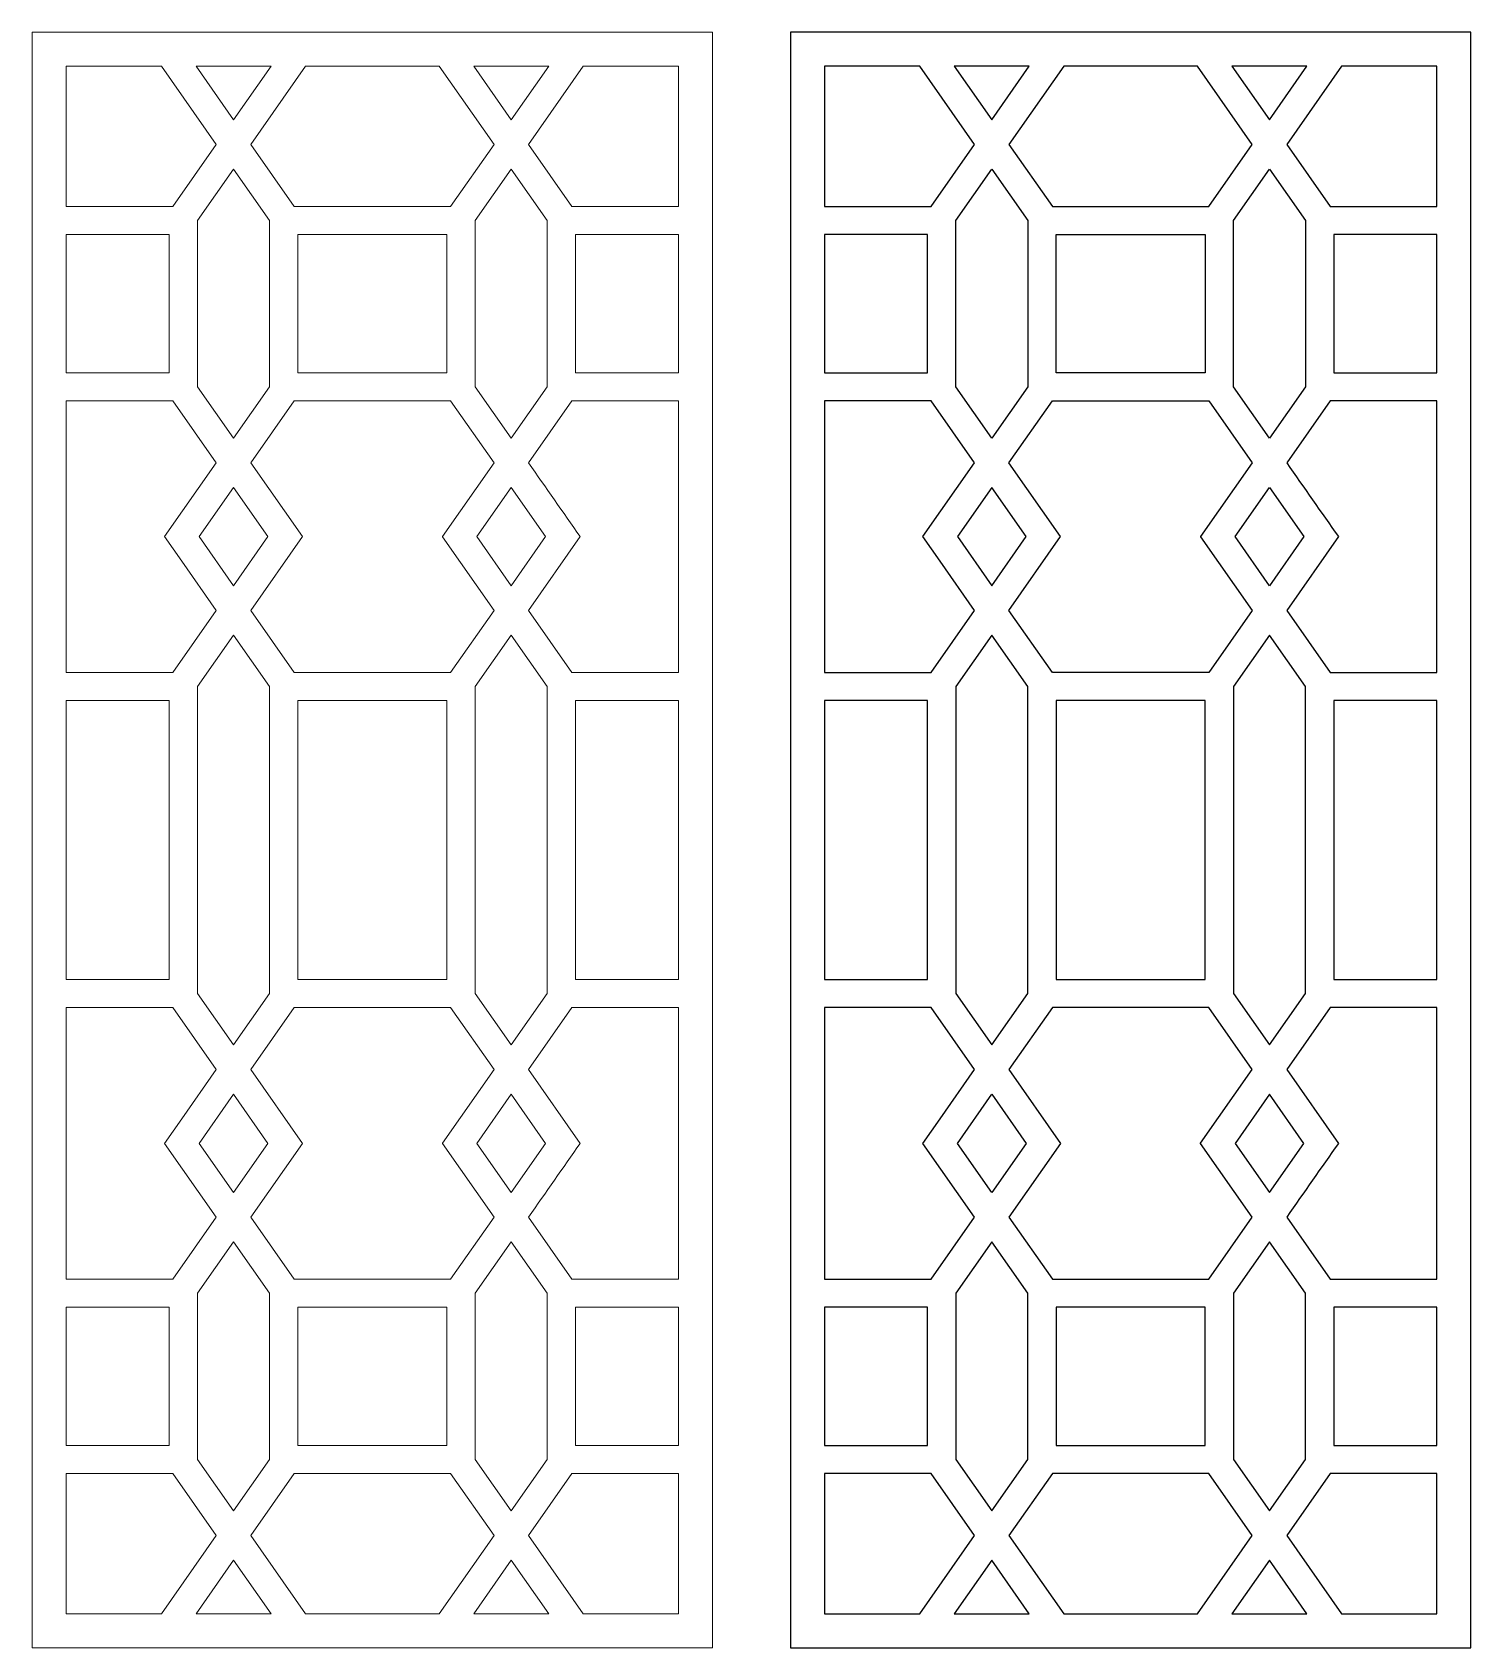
# Model space of a CAD drawing. Header units: centimetres. Extents: x 16.7 to 27.5, y -2.6 to 9.5.
import ezdxf

# ---------------------------------------------------------------- set-up
doc = ezdxf.new("R2010")
doc.units = ezdxf.units.CM
doc.header["$MEASUREMENT"] = 0
doc.layers.add('layer 1', color=7, linetype='Continuous')

msp = doc.modelspace()

# ---------------------------------------------------------------- linework, layer by layer
at = {"layer": 'layer 1', "color": 7, "lineweight": 9}
for points, knots in [([(16.70181, 9.5), (16.70181, 9.5), (21.80833, 9.5), (21.80833, 9.5), (21.80833, 9.5), (21.80833, 9.5), (21.80833, -2.628), (21.80833, -2.628), (21.80833, -2.628), (21.80833, -2.628), (16.70181, -2.628), (16.70181, -2.628), (16.70181, -2.628), (16.70181, -2.628), (16.70181, 9.5), (16.70181, 9.5)], [0, 0, 0, 0, 0.2, 0.2, 0.2, 0.2, 0.4, 0.4, 0.4, 0.4, 0.6, 0.6, 0.6, 0.6, 1, 1, 1, 1]), ([(17.67222, 9.24468), (17.67222, 9.24468), (18.08296, 8.65808), (18.08296, 8.65808), (18.08296, 8.65808), (18.08296, 8.65808), (17.75745, 8.19319), (17.75745, 8.19319), (17.75745, 8.19319), (17.75745, 8.19319), (16.95713, 8.19319), (16.95713, 8.19319), (16.95713, 8.19319), (16.95713, 8.19319), (16.95713, 9.24468), (16.95713, 9.24468), (16.95713, 9.24468), (16.95713, 9.24468), (17.67222, 9.24468), (17.67222, 9.24468)], [0, 0, 0, 0, 0.16666667, 0.16666667, 0.16666667, 0.16666667, 0.33333333, 0.33333333, 0.33333333, 0.33333333, 0.5, 0.5, 0.5, 0.5, 0.66666667, 0.66666667, 0.66666667, 0.66666667, 1, 1, 1, 1]), ([(18.49371, 9.24468), (18.49371, 9.24468), (18.21259, 8.8432), (18.21259, 8.8432), (18.21259, 8.8432), (18.21259, 8.8432), (17.93148, 9.24468), (17.93148, 9.24468), (17.93148, 9.24468), (17.93148, 9.24468), (18.49371, 9.24468), (18.49371, 9.24468)], [0, 0, 0, 0, 0.25, 0.25, 0.25, 0.25, 0.5, 0.5, 0.5, 0.5, 1, 1, 1, 1]), ([(19.75717, 9.24468), (19.75717, 9.24468), (20.16792, 8.65808), (20.16792, 8.65808), (20.16792, 8.65808), (20.16792, 8.65808), (19.8424, 8.19319), (19.8424, 8.19319), (19.8424, 8.19319), (19.8424, 8.19319), (18.66774, 8.19319), (18.66774, 8.19319), (18.66774, 8.19319), (18.66774, 8.19319), (18.34222, 8.65808), (18.34222, 8.65808), (18.34222, 8.65808), (18.34222, 8.65808), (18.75296, 9.24468), (18.75296, 9.24468), (18.75296, 9.24468), (18.75296, 9.24468), (19.75717, 9.24468), (19.75717, 9.24468)], [0, 0, 0, 0, 0.14285714, 0.14285714, 0.14285714, 0.14285714, 0.28571429, 0.28571429, 0.28571429, 0.28571429, 0.42857143, 0.42857143, 0.42857143, 0.42857143, 0.57142857, 0.57142857, 0.57142857, 0.57142857, 0.71428571, 0.71428571, 0.71428571, 0.71428571, 1, 1, 1, 1]), ([(20.57866, 9.24468), (20.57866, 9.24468), (20.29754, 8.8432), (20.29754, 8.8432), (20.29754, 8.8432), (20.29754, 8.8432), (20.01643, 9.24468), (20.01643, 9.24468), (20.01643, 9.24468), (20.01643, 9.24468), (20.57866, 9.24468), (20.57866, 9.24468)], [0, 0, 0, 0, 0.25, 0.25, 0.25, 0.25, 0.5, 0.5, 0.5, 0.5, 1, 1, 1, 1]), ([(21.553, 8.19319), (21.553, 8.19319), (20.75269, 8.19319), (20.75269, 8.19319), (20.75269, 8.19319), (20.75269, 8.19319), (20.42717, 8.65808), (20.42717, 8.65808), (20.42717, 8.65808), (20.42717, 8.65808), (20.83791, 9.24468), (20.83791, 9.24468), (20.83791, 9.24468), (20.83791, 9.24468), (21.553, 9.24468), (21.553, 9.24468), (21.553, 9.24468), (21.553, 9.24468), (21.553, 8.19319), (21.553, 8.19319)], [0, 0, 0, 0, 0.16666667, 0.16666667, 0.16666667, 0.16666667, 0.33333333, 0.33333333, 0.33333333, 0.33333333, 0.5, 0.5, 0.5, 0.5, 0.66666667, 0.66666667, 0.66666667, 0.66666667, 1, 1, 1, 1]), ([(17.94235, 8.08701), (17.94235, 8.08701), (17.94235, 6.83839), (17.94235, 6.83839), (17.94235, 6.83839), (17.94235, 6.83839), (17.94235, 6.83839), (17.94235, 6.83839), (17.94235, 6.83839), (17.94235, 6.83839), (18.21259, 6.45222), (18.21259, 6.45222), (18.21259, 6.45222), (18.21259, 6.45222), (18.48283, 6.83839), (18.48283, 6.83839), (18.48283, 6.83839), (18.48283, 6.83839), (18.48283, 8.08701), (18.48283, 8.08701), (18.48283, 8.08701), (18.48283, 8.08701), (18.21259, 8.47295), (18.21259, 8.47295), (18.21259, 8.47295), (18.21259, 8.47295), (17.94235, 8.08701), (17.94235, 8.08701)], [0, 0, 0, 0, 0.125, 0.125, 0.125, 0.125, 0.25, 0.25, 0.25, 0.25, 0.375, 0.375, 0.375, 0.375, 0.5, 0.5, 0.5, 0.5, 0.625, 0.625, 0.625, 0.625, 0.75, 0.75, 0.75, 0.75, 1, 1, 1, 1]), ([(20.0273, 8.08701), (20.0273, 8.08701), (20.0273, 6.83839), (20.0273, 6.83839), (20.0273, 6.83839), (20.0273, 6.83839), (20.29754, 6.45222), (20.29754, 6.45222), (20.29754, 6.45222), (20.29754, 6.45222), (20.56778, 6.83839), (20.56778, 6.83839), (20.56778, 6.83839), (20.56778, 6.83839), (20.56778, 8.08701), (20.56778, 8.08701), (20.56778, 8.08701), (20.56778, 8.08701), (20.29754, 8.47295), (20.29754, 8.47295), (20.29754, 8.47295), (20.29754, 8.47295), (20.0273, 8.08701), (20.0273, 8.08701)], [0, 0, 0, 0, 0.14285714, 0.14285714, 0.14285714, 0.14285714, 0.28571429, 0.28571429, 0.28571429, 0.28571429, 0.42857143, 0.42857143, 0.42857143, 0.42857143, 0.57142857, 0.57142857, 0.57142857, 0.57142857, 0.71428571, 0.71428571, 0.71428571, 0.71428571, 1, 1, 1, 1]), ([(16.95713, 7.98082), (16.95713, 7.98082), (17.72998, 7.98082), (17.72998, 7.98082), (17.72998, 7.98082), (17.72998, 7.98082), (17.72998, 6.94458), (17.72998, 6.94458), (17.72998, 6.94458), (17.72998, 6.94458), (16.95713, 6.94458), (16.95713, 6.94458), (16.95713, 6.94458), (16.95713, 6.94458), (16.95713, 7.98082), (16.95713, 7.98082)], [0, 0, 0, 0, 0.2, 0.2, 0.2, 0.2, 0.4, 0.4, 0.4, 0.4, 0.6, 0.6, 0.6, 0.6, 1, 1, 1, 1]), ([(18.6952, 6.94458), (18.6952, 6.94458), (19.81493, 6.94458), (19.81493, 6.94458), (19.81493, 6.94458), (19.81493, 6.94458), (19.81493, 7.98082), (19.81493, 7.98082), (19.81493, 7.98082), (19.81493, 7.98082), (18.6952, 7.98082), (18.6952, 7.98082), (18.6952, 7.98082), (18.6952, 7.98082), (18.6952, 6.94458), (18.6952, 6.94458)], [0, 0, 0, 0, 0.2, 0.2, 0.2, 0.2, 0.4, 0.4, 0.4, 0.4, 0.6, 0.6, 0.6, 0.6, 1, 1, 1, 1]), ([(21.553, 6.94458), (21.553, 6.94458), (20.78015, 6.94458), (20.78015, 6.94458), (20.78015, 6.94458), (20.78015, 6.94458), (20.78015, 7.98082), (20.78015, 7.98082), (20.78015, 7.98082), (20.78015, 7.98082), (21.553, 7.98082), (21.553, 7.98082), (21.553, 7.98082), (21.553, 7.98082), (21.553, 6.94458), (21.553, 6.94458)], [0, 0, 0, 0, 0.2, 0.2, 0.2, 0.2, 0.4, 0.4, 0.4, 0.4, 0.6, 0.6, 0.6, 0.6, 1, 1, 1, 1]), ([(16.95713, 6.73221), (16.95713, 6.73221), (17.75742, 6.73221), (17.75742, 6.73221), (17.75742, 6.73221), (17.75742, 6.73221), (18.08296, 6.26709), (18.08296, 6.26709), (18.08296, 6.26709), (18.08296, 6.26709), (17.69531, 5.71346), (17.69531, 5.71346), (17.69531, 5.71346), (17.69531, 5.71346), (17.82493, 5.52833), (17.82493, 5.52833), (17.82493, 5.52833), (17.82493, 5.52833), (17.82493, 5.52833), (17.82493, 5.52833), (17.82493, 5.52833), (17.82493, 5.52833), (18.08296, 5.15983), (18.08296, 5.15983), (18.08296, 5.15983), (18.08296, 5.15983), (17.75729, 4.69471), (17.75729, 4.69471), (17.75729, 4.69471), (17.75729, 4.69471), (16.95713, 4.69471), (16.95713, 4.69471), (16.95713, 4.69471), (16.95713, 4.69471), (16.95713, 6.73221), (16.95713, 6.73221)], [0, 0, 0, 0, 0.1, 0.1, 0.1, 0.1, 0.2, 0.2, 0.2, 0.2, 0.3, 0.3, 0.3, 0.3, 0.4, 0.4, 0.4, 0.4, 0.5, 0.5, 0.5, 0.5, 0.6, 0.6, 0.6, 0.6, 0.7, 0.7, 0.7, 0.7, 0.8, 0.8, 0.8, 0.8, 1, 1, 1, 1]), ([(19.84237, 6.73221), (19.84237, 6.73221), (18.66776, 6.73221), (18.66776, 6.73221), (18.66776, 6.73221), (18.66776, 6.73221), (18.34222, 6.26709), (18.34222, 6.26709), (18.34222, 6.26709), (18.34222, 6.26709), (18.72988, 5.71346), (18.72988, 5.71346), (18.72988, 5.71346), (18.72988, 5.71346), (18.34222, 5.15983), (18.34222, 5.15983), (18.34222, 5.15983), (18.34222, 5.15983), (18.66789, 4.69471), (18.66789, 4.69471), (18.66789, 4.69471), (18.66789, 4.69471), (19.84224, 4.69471), (19.84224, 4.69471), (19.84224, 4.69471), (19.84224, 4.69471), (20.16792, 5.15983), (20.16792, 5.15983), (20.16792, 5.15983), (20.16792, 5.15983), (19.78089, 5.71256), (19.78089, 5.71256), (19.78089, 5.71256), (19.78089, 5.71256), (19.78026, 5.71346), (19.78026, 5.71346), (19.78026, 5.71346), (19.78026, 5.71346), (19.78026, 5.71346), (19.78026, 5.71346), (19.78026, 5.71346), (19.78026, 5.71346), (19.78081, 5.71425), (19.78081, 5.71425), (19.78081, 5.71425), (19.78081, 5.71425), (20.16792, 6.26709), (20.16792, 6.26709), (20.16792, 6.26709), (20.16792, 6.26709), (19.84237, 6.73221), (19.84237, 6.73221)], [0, 0, 0, 0, 0.07142857, 0.07142857, 0.07142857, 0.07142857, 0.14285714, 0.14285714, 0.14285714, 0.14285714, 0.21428571, 0.21428571, 0.21428571, 0.21428571, 0.28571429, 0.28571429, 0.28571429, 0.28571429, 0.35714286, 0.35714286, 0.35714286, 0.35714286, 0.42857143, 0.42857143, 0.42857143, 0.42857143, 0.5, 0.5, 0.5, 0.5, 0.57142857, 0.57142857, 0.57142857, 0.57142857, 0.64285714, 0.64285714, 0.64285714, 0.64285714, 0.71428571, 0.71428571, 0.71428571, 0.71428571, 0.78571429, 0.78571429, 0.78571429, 0.78571429, 0.85714286, 0.85714286, 0.85714286, 0.85714286, 1, 1, 1, 1]), ([(21.553, 4.69471), (21.553, 4.69471), (20.75285, 4.69471), (20.75285, 4.69471), (20.75285, 4.69471), (20.75285, 4.69471), (20.42717, 5.15983), (20.42717, 5.15983), (20.42717, 5.15983), (20.42717, 5.15983), (20.81483, 5.71346), (20.81483, 5.71346), (20.81483, 5.71346), (20.81483, 5.71346), (20.81483, 5.71346), (20.81483, 5.71346), (20.81483, 5.71346), (20.6856, 5.89801), (20.55639, 6.08255), (20.42717, 6.26709), (20.42717, 6.26709), (20.42717, 6.26709), (20.75272, 6.73221), (20.75272, 6.73221), (20.75272, 6.73221), (20.75272, 6.73221), (21.553, 6.73221), (21.553, 6.73221), (21.553, 6.73221), (21.553, 6.73221), (21.553, 4.69471), (21.553, 4.69471)], [0, 0, 0, 0, 0.11111111, 0.11111111, 0.11111111, 0.11111111, 0.22222222, 0.22222222, 0.22222222, 0.22222222, 0.33333333, 0.33333333, 0.33333333, 0.33333333, 0.44444444, 0.44444444, 0.44444444, 0.44444444, 0.55555556, 0.55555556, 0.55555556, 0.55555556, 0.66666667, 0.66666667, 0.66666667, 0.66666667, 0.77777778, 0.77777778, 0.77777778, 0.77777778, 1, 1, 1, 1]), ([(18.21259, 5.34495), (18.21259, 5.34495), (17.95456, 5.71346), (17.95456, 5.71346), (17.95456, 5.71346), (17.95456, 5.71346), (18.21259, 6.08196), (18.21259, 6.08196), (18.21259, 6.08196), (18.21259, 6.08196), (18.47062, 5.71346), (18.47062, 5.71346), (18.47062, 5.71346), (18.47062, 5.71346), (18.21259, 5.34495), (18.21259, 5.34495)], [0, 0, 0, 0, 0.2, 0.2, 0.2, 0.2, 0.4, 0.4, 0.4, 0.4, 0.6, 0.6, 0.6, 0.6, 1, 1, 1, 1]), ([(20.55557, 5.71346), (20.55557, 5.71346), (20.29754, 6.08196), (20.29754, 6.08196), (20.29754, 6.08196), (20.29754, 6.08196), (20.03951, 5.71346), (20.03951, 5.71346), (20.03951, 5.71346), (20.03951, 5.71346), (20.29754, 5.34495), (20.29754, 5.34495), (20.29754, 5.34495), (20.29754, 5.34495), (20.55557, 5.71346), (20.55557, 5.71346)], [0, 0, 0, 0, 0.2, 0.2, 0.2, 0.2, 0.4, 0.4, 0.4, 0.4, 0.6, 0.6, 0.6, 0.6, 1, 1, 1, 1]), ([(18.48283, 2.28325), (18.48283, 2.28325), (18.21259, 1.89731), (18.21259, 1.89731), (18.21259, 1.89731), (18.21259, 1.89731), (17.94235, 2.28325), (17.94235, 2.28325), (17.94235, 2.28325), (17.94235, 3.05176), (17.94235, 3.82026), (17.94235, 4.58876), (17.94235, 4.58876), (17.94235, 4.58876), (18.21259, 4.9747), (18.21259, 4.9747), (18.21259, 4.9747), (18.21259, 4.9747), (18.48283, 4.58875), (18.48283, 4.58875), (18.48283, 4.58875), (18.48283, 3.82026), (18.48283, 3.05175), (18.48283, 2.28325)], [0, 0, 0, 0, 0.14285714, 0.14285714, 0.14285714, 0.14285714, 0.28571429, 0.28571429, 0.28571429, 0.28571429, 0.42857143, 0.42857143, 0.42857143, 0.42857143, 0.57142857, 0.57142857, 0.57142857, 0.57142857, 0.71428571, 0.71428571, 0.71428571, 0.71428571, 1, 1, 1, 1]), ([(20.56778, 2.28325), (20.56778, 2.28325), (20.29754, 1.89731), (20.29754, 1.89731), (20.29754, 1.89731), (20.29754, 1.89731), (20.0273, 2.28325), (20.0273, 2.28325), (20.0273, 2.28325), (20.0273, 3.05176), (20.0273, 3.82026), (20.0273, 4.58876), (20.0273, 4.58876), (20.0273, 4.58876), (20.29754, 4.9747), (20.29754, 4.9747), (20.29754, 4.9747), (20.29754, 4.9747), (20.56778, 4.58876), (20.56778, 4.58876), (20.56778, 4.58876), (20.56778, 3.82026), (20.56778, 3.05176), (20.56778, 2.28325)], [0, 0, 0, 0, 0.14285714, 0.14285714, 0.14285714, 0.14285714, 0.28571429, 0.28571429, 0.28571429, 0.28571429, 0.42857143, 0.42857143, 0.42857143, 0.42857143, 0.57142857, 0.57142857, 0.57142857, 0.57142857, 0.71428571, 0.71428571, 0.71428571, 0.71428571, 1, 1, 1, 1]), ([(16.95713, 4.48234), (16.95713, 4.48234), (17.72998, 4.48234), (17.72998, 4.48234), (17.72998, 4.48234), (17.72998, 3.78479), (17.72998, 3.08722), (17.72998, 2.38966), (17.72998, 2.38966), (17.72998, 2.38966), (16.95713, 2.38966), (16.95713, 2.38966), (16.95713, 2.38966), (16.95713, 2.38966), (16.95713, 4.48234), (16.95713, 4.48234)], [0, 0, 0, 0, 0.2, 0.2, 0.2, 0.2, 0.4, 0.4, 0.4, 0.4, 0.6, 0.6, 0.6, 0.6, 1, 1, 1, 1]), ([(19.81493, 2.38966), (19.81493, 2.38966), (18.6952, 2.38966), (18.6952, 2.38966), (18.6952, 2.38966), (18.6952, 3.08722), (18.6952, 3.78479), (18.6952, 4.48234), (18.6952, 4.48234), (18.6952, 4.48234), (19.81493, 4.48234), (19.81493, 4.48234), (19.81493, 4.48234), (19.81493, 3.78479), (19.81493, 3.08722), (19.81493, 2.38966)], [0, 0, 0, 0, 0.2, 0.2, 0.2, 0.2, 0.4, 0.4, 0.4, 0.4, 0.6, 0.6, 0.6, 0.6, 1, 1, 1, 1]), ([(21.553, 2.38966), (21.553, 2.38966), (20.78015, 2.38966), (20.78015, 2.38966), (20.78015, 2.38966), (20.78015, 3.08722), (20.78015, 3.78479), (20.78015, 4.48234), (20.78015, 4.48234), (20.78015, 4.48234), (21.553, 4.48234), (21.553, 4.48234), (21.553, 4.48234), (21.553, 4.48234), (21.553, 2.38966), (21.553, 2.38966)], [0, 0, 0, 0, 0.2, 0.2, 0.2, 0.2, 0.4, 0.4, 0.4, 0.4, 0.6, 0.6, 0.6, 0.6, 1, 1, 1, 1]), ([(16.95713, 2.17729), (16.95713, 2.17729), (17.75729, 2.17729), (17.75729, 2.17729), (17.75729, 2.17729), (17.75729, 2.17729), (18.08296, 1.71218), (18.08296, 1.71218), (18.08296, 1.71218), (18.08296, 1.71218), (17.82493, 1.34368), (17.82493, 1.34368), (17.82493, 1.34368), (17.82493, 1.34368), (17.82493, 1.34368), (17.82493, 1.34368), (17.82493, 1.34368), (17.82493, 1.34368), (17.69531, 1.15855), (17.69531, 1.15855), (17.69531, 1.15855), (17.69531, 1.15855), (18.08296, 0.60492), (18.08296, 0.60492), (18.08296, 0.60492), (18.08296, 0.60492), (17.75742, 0.1398), (17.75742, 0.1398), (17.75742, 0.1398), (17.75742, 0.1398), (16.95713, 0.1398), (16.95713, 0.1398), (16.95713, 0.1398), (16.95713, 0.1398), (16.95713, 2.17729), (16.95713, 2.17729)], [0, 0, 0, 0, 0.1, 0.1, 0.1, 0.1, 0.2, 0.2, 0.2, 0.2, 0.3, 0.3, 0.3, 0.3, 0.4, 0.4, 0.4, 0.4, 0.5, 0.5, 0.5, 0.5, 0.6, 0.6, 0.6, 0.6, 0.7, 0.7, 0.7, 0.7, 0.8, 0.8, 0.8, 0.8, 1, 1, 1, 1]), ([(19.84237, 0.1398), (19.84237, 0.1398), (18.66777, 0.1398), (18.66777, 0.1398), (18.66777, 0.1398), (18.66777, 0.1398), (18.34222, 0.60492), (18.34222, 0.60492), (18.34222, 0.60492), (18.34222, 0.60492), (18.72988, 1.15855), (18.72988, 1.15855), (18.72988, 1.15855), (18.72988, 1.15855), (18.34222, 1.71218), (18.34222, 1.71218), (18.34222, 1.71218), (18.34222, 1.71218), (18.66789, 2.17729), (18.66789, 2.17729), (18.66789, 2.17729), (18.66789, 2.17729), (19.84224, 2.17729), (19.84224, 2.17729), (19.84224, 2.17729), (19.84224, 2.17729), (20.16792, 1.71218), (20.16792, 1.71218), (20.16792, 1.71218), (20.16792, 1.71218), (19.78089, 1.15945), (19.78089, 1.15945), (19.78089, 1.15945), (19.78089, 1.15945), (19.78026, 1.15855), (19.78026, 1.15855), (19.78026, 1.15855), (19.78026, 1.15855), (19.78026, 1.15855), (19.78026, 1.15855), (19.78026, 1.15855), (19.78026, 1.15855), (19.78081, 1.15776), (19.78081, 1.15776), (19.78081, 1.15776), (19.78081, 1.15776), (20.16792, 0.60492), (20.16792, 0.60492), (20.16792, 0.60492), (20.16792, 0.60492), (19.84237, 0.1398), (19.84237, 0.1398)], [0, 0, 0, 0, 0.07142857, 0.07142857, 0.07142857, 0.07142857, 0.14285714, 0.14285714, 0.14285714, 0.14285714, 0.21428571, 0.21428571, 0.21428571, 0.21428571, 0.28571429, 0.28571429, 0.28571429, 0.28571429, 0.35714286, 0.35714286, 0.35714286, 0.35714286, 0.42857143, 0.42857143, 0.42857143, 0.42857143, 0.5, 0.5, 0.5, 0.5, 0.57142857, 0.57142857, 0.57142857, 0.57142857, 0.64285714, 0.64285714, 0.64285714, 0.64285714, 0.71428571, 0.71428571, 0.71428571, 0.71428571, 0.78571429, 0.78571429, 0.78571429, 0.78571429, 0.85714286, 0.85714286, 0.85714286, 0.85714286, 1, 1, 1, 1]), ([(21.553, 0.1398), (21.553, 0.1398), (20.75272, 0.1398), (20.75272, 0.1398), (20.75272, 0.1398), (20.75272, 0.1398), (20.42717, 0.60492), (20.42717, 0.60492), (20.42717, 0.60492), (20.55639, 0.78945), (20.68561, 0.974), (20.81483, 1.15855), (20.81483, 1.15855), (20.81483, 1.15855), (20.81483, 1.15855), (20.81483, 1.15855), (20.81483, 1.15855), (20.81483, 1.15855), (20.42717, 1.71218), (20.42717, 1.71218), (20.42717, 1.71218), (20.42717, 1.71218), (20.75285, 2.17729), (20.75285, 2.17729), (20.75285, 2.17729), (20.75285, 2.17729), (21.553, 2.17729), (21.553, 2.17729), (21.553, 2.17729), (21.553, 2.17729), (21.553, 0.1398), (21.553, 0.1398)], [0, 0, 0, 0, 0.11111111, 0.11111111, 0.11111111, 0.11111111, 0.22222222, 0.22222222, 0.22222222, 0.22222222, 0.33333333, 0.33333333, 0.33333333, 0.33333333, 0.44444444, 0.44444444, 0.44444444, 0.44444444, 0.55555556, 0.55555556, 0.55555556, 0.55555556, 0.66666667, 0.66666667, 0.66666667, 0.66666667, 0.77777778, 0.77777778, 0.77777778, 0.77777778, 1, 1, 1, 1]), ([(18.21259, 1.52705), (18.21259, 1.52705), (17.95456, 1.15855), (17.95456, 1.15855), (17.95456, 1.15855), (17.95456, 1.15855), (18.21259, 0.79004), (18.21259, 0.79004), (18.21259, 0.79004), (18.21259, 0.79004), (18.47062, 1.15855), (18.47062, 1.15855), (18.47062, 1.15855), (18.47062, 1.15855), (18.21259, 1.52705), (18.21259, 1.52705)], [0, 0, 0, 0, 0.2, 0.2, 0.2, 0.2, 0.4, 0.4, 0.4, 0.4, 0.6, 0.6, 0.6, 0.6, 1, 1, 1, 1]), ([(20.55557, 1.15855), (20.55557, 1.15855), (20.29754, 0.79004), (20.29754, 0.79004), (20.29754, 0.79004), (20.29754, 0.79004), (20.03951, 1.15855), (20.03951, 1.15855), (20.03951, 1.15855), (20.03951, 1.15855), (20.29754, 1.52705), (20.29754, 1.52705), (20.29754, 1.52705), (20.29754, 1.52705), (20.55557, 1.15855), (20.55557, 1.15855)], [0, 0, 0, 0, 0.2, 0.2, 0.2, 0.2, 0.4, 0.4, 0.4, 0.4, 0.6, 0.6, 0.6, 0.6, 1, 1, 1, 1]), ([(17.94235, -1.215), (17.94235, -1.215), (17.94235, 0.03361), (17.94235, 0.03361), (17.94235, 0.03361), (17.94235, 0.03361), (17.94235, 0.03361), (17.94235, 0.03361), (17.94235, 0.03361), (17.94235, 0.03361), (18.21259, 0.41979), (18.21259, 0.41979), (18.21259, 0.41979), (18.21259, 0.41979), (18.48283, 0.03361), (18.48283, 0.03361), (18.48283, 0.03361), (18.48283, 0.03361), (18.48283, -1.215), (18.48283, -1.215), (18.48283, -1.215), (18.48283, -1.215), (18.21259, -1.60094), (18.21259, -1.60094), (18.21259, -1.60094), (18.21259, -1.60094), (17.94235, -1.215), (17.94235, -1.215)], [0, 0, 0, 0, 0.125, 0.125, 0.125, 0.125, 0.25, 0.25, 0.25, 0.25, 0.375, 0.375, 0.375, 0.375, 0.5, 0.5, 0.5, 0.5, 0.625, 0.625, 0.625, 0.625, 0.75, 0.75, 0.75, 0.75, 1, 1, 1, 1]), ([(20.0273, -1.215), (20.0273, -1.215), (20.0273, 0.03362), (20.0273, 0.03362), (20.0273, 0.03362), (20.0273, 0.03362), (20.29754, 0.41979), (20.29754, 0.41979), (20.29754, 0.41979), (20.29754, 0.41979), (20.56778, 0.03362), (20.56778, 0.03362), (20.56778, 0.03362), (20.56778, 0.03362), (20.56778, -1.215), (20.56778, -1.215), (20.56778, -1.215), (20.56778, -1.215), (20.29754, -1.60094), (20.29754, -1.60094), (20.29754, -1.60094), (20.29754, -1.60094), (20.0273, -1.215), (20.0273, -1.215)], [0, 0, 0, 0, 0.14285714, 0.14285714, 0.14285714, 0.14285714, 0.28571429, 0.28571429, 0.28571429, 0.28571429, 0.42857143, 0.42857143, 0.42857143, 0.42857143, 0.57142857, 0.57142857, 0.57142857, 0.57142857, 0.71428571, 0.71428571, 0.71428571, 0.71428571, 1, 1, 1, 1]), ([(16.95713, -0.07257), (16.95713, -0.07257), (17.72998, -0.07257), (17.72998, -0.07257), (17.72998, -0.07257), (17.72998, -0.07257), (17.72998, -1.10882), (17.72998, -1.10882), (17.72998, -1.10882), (17.72998, -1.10882), (16.95713, -1.10882), (16.95713, -1.10882), (16.95713, -1.10882), (16.95713, -1.10882), (16.95713, -0.07257), (16.95713, -0.07257)], [0, 0, 0, 0, 0.2, 0.2, 0.2, 0.2, 0.4, 0.4, 0.4, 0.4, 0.6, 0.6, 0.6, 0.6, 1, 1, 1, 1]), ([(18.6952, -0.07257), (18.6952, -0.07257), (19.81493, -0.07257), (19.81493, -0.07257), (19.81493, -0.07257), (19.81493, -0.07257), (19.81493, -1.10882), (19.81493, -1.10882), (19.81493, -1.10882), (19.81493, -1.10882), (18.6952, -1.10882), (18.6952, -1.10882), (18.6952, -1.10882), (18.6952, -1.10882), (18.6952, -0.07257), (18.6952, -0.07257)], [0, 0, 0, 0, 0.2, 0.2, 0.2, 0.2, 0.4, 0.4, 0.4, 0.4, 0.6, 0.6, 0.6, 0.6, 1, 1, 1, 1]), ([(21.553, -1.10882), (21.553, -1.10882), (20.78015, -1.10882), (20.78015, -1.10882), (20.78015, -1.10882), (20.78015, -1.10882), (20.78015, -0.07257), (20.78015, -0.07257), (20.78015, -0.07257), (20.78015, -0.07257), (21.553, -0.07257), (21.553, -0.07257), (21.553, -0.07257), (21.553, -0.07257), (21.553, -1.10882), (21.553, -1.10882)], [0, 0, 0, 0, 0.2, 0.2, 0.2, 0.2, 0.4, 0.4, 0.4, 0.4, 0.6, 0.6, 0.6, 0.6, 1, 1, 1, 1]), ([(16.95713, -1.32118), (16.95713, -1.32118), (17.75745, -1.32118), (17.75745, -1.32118), (17.75745, -1.32118), (17.75745, -1.32118), (18.08296, -1.78607), (18.08296, -1.78607), (18.08296, -1.78607), (18.08296, -1.78607), (17.67222, -2.37267), (17.67222, -2.37267), (17.67222, -2.37267), (17.67222, -2.37267), (16.95713, -2.37267), (16.95713, -2.37267), (16.95713, -2.37267), (16.95713, -2.37267), (16.95713, -1.32118), (16.95713, -1.32118)], [0, 0, 0, 0, 0.16666667, 0.16666667, 0.16666667, 0.16666667, 0.33333333, 0.33333333, 0.33333333, 0.33333333, 0.5, 0.5, 0.5, 0.5, 0.66666667, 0.66666667, 0.66666667, 0.66666667, 1, 1, 1, 1]), ([(18.66774, -1.32118), (18.66774, -1.32118), (19.8424, -1.32118), (19.8424, -1.32118), (19.8424, -1.32118), (19.8424, -1.32118), (20.16792, -1.78607), (20.16792, -1.78607), (20.16792, -1.78607), (20.16792, -1.78607), (19.75718, -2.37267), (19.75718, -2.37267), (19.75718, -2.37267), (19.75718, -2.37267), (18.75296, -2.37267), (18.75296, -2.37267), (18.75296, -2.37267), (18.75296, -2.37267), (18.34222, -1.78607), (18.34222, -1.78607), (18.34222, -1.78607), (18.34222, -1.78607), (18.66774, -1.32118), (18.66774, -1.32118)], [0, 0, 0, 0, 0.14285714, 0.14285714, 0.14285714, 0.14285714, 0.28571429, 0.28571429, 0.28571429, 0.28571429, 0.42857143, 0.42857143, 0.42857143, 0.42857143, 0.57142857, 0.57142857, 0.57142857, 0.57142857, 0.71428571, 0.71428571, 0.71428571, 0.71428571, 1, 1, 1, 1]), ([(20.83791, -2.37267), (20.83791, -2.37267), (20.42717, -1.78607), (20.42717, -1.78607), (20.42717, -1.78607), (20.42717, -1.78607), (20.75269, -1.32118), (20.75269, -1.32118), (20.75269, -1.32118), (20.75269, -1.32118), (21.553, -1.32118), (21.553, -1.32118), (21.553, -1.32118), (21.553, -1.32118), (21.553, -2.37267), (21.553, -2.37267), (21.553, -2.37267), (21.553, -2.37267), (20.83791, -2.37267), (20.83791, -2.37267)], [0, 0, 0, 0, 0.16666667, 0.16666667, 0.16666667, 0.16666667, 0.33333333, 0.33333333, 0.33333333, 0.33333333, 0.5, 0.5, 0.5, 0.5, 0.66666667, 0.66666667, 0.66666667, 0.66666667, 1, 1, 1, 1]), ([(17.93148, -2.37267), (17.93148, -2.37267), (18.21259, -1.9712), (18.21259, -1.9712), (18.21259, -1.9712), (18.21259, -1.9712), (18.49371, -2.37267), (18.49371, -2.37267), (18.49371, -2.37267), (18.49371, -2.37267), (17.93148, -2.37267), (17.93148, -2.37267)], [0, 0, 0, 0, 0.25, 0.25, 0.25, 0.25, 0.5, 0.5, 0.5, 0.5, 1, 1, 1, 1]), ([(20.01643, -2.37267), (20.01643, -2.37267), (20.29754, -1.9712), (20.29754, -1.9712), (20.29754, -1.9712), (20.29754, -1.9712), (20.57866, -2.37267), (20.57866, -2.37267), (20.57866, -2.37267), (20.57866, -2.37267), (20.01643, -2.37267), (20.01643, -2.37267)], [0, 0, 0, 0, 0.25, 0.25, 0.25, 0.25, 0.5, 0.5, 0.5, 0.5, 1, 1, 1, 1])]:
    msp.add_open_spline(points, degree=3, knots=knots, dxfattribs=at)
at = {"layer": 'layer 1', "color": 250}
for points, knots in [([(22.39348, 9.5), (22.39348, 9.5), (27.5, 9.5), (27.5, 9.5), (27.5, 9.5), (27.5, 9.5), (27.5, -2.628), (27.5, -2.628), (27.5, -2.628), (27.5, -2.628), (22.39348, -2.628), (22.39348, -2.628), (22.39348, -2.628), (22.39348, -2.628), (22.39348, 9.5), (22.39348, 9.5)], [0, 0, 0, 0, 0.2, 0.2, 0.2, 0.2, 0.4, 0.4, 0.4, 0.4, 0.6, 0.6, 0.6, 0.6, 1, 1, 1, 1]), ([(23.3639, 9.24468), (23.3639, 9.24468), (23.77464, 8.65808), (23.77464, 8.65808), (23.77464, 8.65808), (23.77464, 8.65808), (23.44912, 8.19319), (23.44912, 8.19319), (23.44912, 8.19319), (23.44912, 8.19319), (22.6488, 8.19319), (22.6488, 8.19319), (22.6488, 8.19319), (22.6488, 8.19319), (22.6488, 9.24468), (22.6488, 9.24468), (22.6488, 9.24468), (22.6488, 9.24468), (23.3639, 9.24468), (23.3639, 9.24468)], [0, 0, 0, 0, 0.16666667, 0.16666667, 0.16666667, 0.16666667, 0.33333333, 0.33333333, 0.33333333, 0.33333333, 0.5, 0.5, 0.5, 0.5, 0.66666667, 0.66666667, 0.66666667, 0.66666667, 1, 1, 1, 1]), ([(24.18538, 9.24468), (24.18538, 9.24468), (23.90426, 8.8432), (23.90426, 8.8432), (23.90426, 8.8432), (23.90426, 8.8432), (23.62315, 9.24468), (23.62315, 9.24468), (23.62315, 9.24468), (23.62315, 9.24468), (24.18538, 9.24468), (24.18538, 9.24468)], [0, 0, 0, 0, 0.25, 0.25, 0.25, 0.25, 0.5, 0.5, 0.5, 0.5, 1, 1, 1, 1]), ([(25.44885, 9.24468), (25.44885, 9.24468), (25.85959, 8.65808), (25.85959, 8.65808), (25.85959, 8.65808), (25.85959, 8.65808), (25.53407, 8.19319), (25.53407, 8.19319), (25.53407, 8.19319), (25.53407, 8.19319), (24.35941, 8.19319), (24.35941, 8.19319), (24.35941, 8.19319), (24.35941, 8.19319), (24.03389, 8.65808), (24.03389, 8.65808), (24.03389, 8.65808), (24.03389, 8.65808), (24.44463, 9.24468), (24.44463, 9.24468), (24.44463, 9.24468), (24.44463, 9.24468), (25.44885, 9.24468), (25.44885, 9.24468)], [0, 0, 0, 0, 0.14285714, 0.14285714, 0.14285714, 0.14285714, 0.28571429, 0.28571429, 0.28571429, 0.28571429, 0.42857143, 0.42857143, 0.42857143, 0.42857143, 0.57142857, 0.57142857, 0.57142857, 0.57142857, 0.71428571, 0.71428571, 0.71428571, 0.71428571, 1, 1, 1, 1]), ([(26.27033, 9.24468), (26.27033, 9.24468), (25.98921, 8.8432), (25.98921, 8.8432), (25.98921, 8.8432), (25.98921, 8.8432), (25.7081, 9.24468), (25.7081, 9.24468), (25.7081, 9.24468), (25.7081, 9.24468), (26.27033, 9.24468), (26.27033, 9.24468)], [0, 0, 0, 0, 0.25, 0.25, 0.25, 0.25, 0.5, 0.5, 0.5, 0.5, 1, 1, 1, 1]), ([(27.24467, 8.19319), (27.24467, 8.19319), (26.44436, 8.19319), (26.44436, 8.19319), (26.44436, 8.19319), (26.44436, 8.19319), (26.11884, 8.65808), (26.11884, 8.65808), (26.11884, 8.65808), (26.11884, 8.65808), (26.52958, 9.24468), (26.52958, 9.24468), (26.52958, 9.24468), (26.52958, 9.24468), (27.24467, 9.24468), (27.24467, 9.24468), (27.24467, 9.24468), (27.24467, 9.24468), (27.24467, 8.19319), (27.24467, 8.19319)], [0, 0, 0, 0, 0.16666667, 0.16666667, 0.16666667, 0.16666667, 0.33333333, 0.33333333, 0.33333333, 0.33333333, 0.5, 0.5, 0.5, 0.5, 0.66666667, 0.66666667, 0.66666667, 0.66666667, 1, 1, 1, 1]), ([(23.63402, 8.08701), (23.63402, 8.08701), (23.63402, 6.83839), (23.63402, 6.83839), (23.63402, 6.83839), (23.63402, 6.83839), (23.63402, 6.83839), (23.63402, 6.83839), (23.63402, 6.83839), (23.63402, 6.83839), (23.90426, 6.45222), (23.90426, 6.45222), (23.90426, 6.45222), (23.90426, 6.45222), (24.1745, 6.83839), (24.1745, 6.83839), (24.1745, 6.83839), (24.1745, 6.83839), (24.1745, 8.08701), (24.1745, 8.08701), (24.1745, 8.08701), (24.1745, 8.08701), (23.90426, 8.47295), (23.90426, 8.47295), (23.90426, 8.47295), (23.90426, 8.47295), (23.63402, 8.08701), (23.63402, 8.08701)], [0, 0, 0, 0, 0.125, 0.125, 0.125, 0.125, 0.25, 0.25, 0.25, 0.25, 0.375, 0.375, 0.375, 0.375, 0.5, 0.5, 0.5, 0.5, 0.625, 0.625, 0.625, 0.625, 0.75, 0.75, 0.75, 0.75, 1, 1, 1, 1]), ([(25.71897, 8.08701), (25.71897, 8.08701), (25.71897, 6.83839), (25.71897, 6.83839), (25.71897, 6.83839), (25.71897, 6.83839), (25.98921, 6.45222), (25.98921, 6.45222), (25.98921, 6.45222), (25.98921, 6.45222), (26.25945, 6.83839), (26.25945, 6.83839), (26.25945, 6.83839), (26.25945, 6.83839), (26.25945, 8.08701), (26.25945, 8.08701), (26.25945, 8.08701), (26.25945, 8.08701), (25.98921, 8.47295), (25.98921, 8.47295), (25.98921, 8.47295), (25.98921, 8.47295), (25.71897, 8.08701), (25.71897, 8.08701)], [0, 0, 0, 0, 0.14285714, 0.14285714, 0.14285714, 0.14285714, 0.28571429, 0.28571429, 0.28571429, 0.28571429, 0.42857143, 0.42857143, 0.42857143, 0.42857143, 0.57142857, 0.57142857, 0.57142857, 0.57142857, 0.71428571, 0.71428571, 0.71428571, 0.71428571, 1, 1, 1, 1]), ([(22.6488, 7.98082), (22.6488, 7.98082), (23.42165, 7.98082), (23.42165, 7.98082), (23.42165, 7.98082), (23.42165, 7.98082), (23.42165, 6.94458), (23.42165, 6.94458), (23.42165, 6.94458), (23.42165, 6.94458), (22.6488, 6.94458), (22.6488, 6.94458), (22.6488, 6.94458), (22.6488, 6.94458), (22.6488, 7.98082), (22.6488, 7.98082)], [0, 0, 0, 0, 0.2, 0.2, 0.2, 0.2, 0.4, 0.4, 0.4, 0.4, 0.6, 0.6, 0.6, 0.6, 1, 1, 1, 1]), ([(24.38687, 6.94458), (24.38687, 6.94458), (25.5066, 6.94458), (25.5066, 6.94458), (25.5066, 6.94458), (25.5066, 6.94458), (25.5066, 7.98082), (25.5066, 7.98082), (25.5066, 7.98082), (25.5066, 7.98082), (24.38687, 7.98082), (24.38687, 7.98082), (24.38687, 7.98082), (24.38687, 7.98082), (24.38687, 6.94458), (24.38687, 6.94458)], [0, 0, 0, 0, 0.2, 0.2, 0.2, 0.2, 0.4, 0.4, 0.4, 0.4, 0.6, 0.6, 0.6, 0.6, 1, 1, 1, 1]), ([(27.24467, 6.94458), (27.24467, 6.94458), (26.47182, 6.94458), (26.47182, 6.94458), (26.47182, 6.94458), (26.47182, 6.94458), (26.47182, 7.98082), (26.47182, 7.98082), (26.47182, 7.98082), (26.47182, 7.98082), (27.24467, 7.98082), (27.24467, 7.98082), (27.24467, 7.98082), (27.24467, 7.98082), (27.24467, 6.94458), (27.24467, 6.94458)], [0, 0, 0, 0, 0.2, 0.2, 0.2, 0.2, 0.4, 0.4, 0.4, 0.4, 0.6, 0.6, 0.6, 0.6, 1, 1, 1, 1]), ([(22.6488, 6.73221), (22.6488, 6.73221), (23.44909, 6.73221), (23.44909, 6.73221), (23.44909, 6.73221), (23.44909, 6.73221), (23.77464, 6.26709), (23.77464, 6.26709), (23.77464, 6.26709), (23.77464, 6.26709), (23.38698, 5.71346), (23.38698, 5.71346), (23.38698, 5.71346), (23.38698, 5.71346), (23.5166, 5.52833), (23.5166, 5.52833), (23.5166, 5.52833), (23.5166, 5.52833), (23.5166, 5.52833), (23.5166, 5.52833), (23.5166, 5.52833), (23.5166, 5.52833), (23.77464, 5.15983), (23.77464, 5.15983), (23.77464, 5.15983), (23.77464, 5.15983), (23.44896, 4.69471), (23.44896, 4.69471), (23.44896, 4.69471), (23.44896, 4.69471), (22.6488, 4.69471), (22.6488, 4.69471), (22.6488, 4.69471), (22.6488, 4.69471), (22.6488, 6.73221), (22.6488, 6.73221)], [0, 0, 0, 0, 0.1, 0.1, 0.1, 0.1, 0.2, 0.2, 0.2, 0.2, 0.3, 0.3, 0.3, 0.3, 0.4, 0.4, 0.4, 0.4, 0.5, 0.5, 0.5, 0.5, 0.6, 0.6, 0.6, 0.6, 0.7, 0.7, 0.7, 0.7, 0.8, 0.8, 0.8, 0.8, 1, 1, 1, 1]), ([(25.53404, 6.73221), (25.53404, 6.73221), (24.35944, 6.73221), (24.35944, 6.73221), (24.35944, 6.73221), (24.35944, 6.73221), (24.03389, 6.26709), (24.03389, 6.26709), (24.03389, 6.26709), (24.03389, 6.26709), (24.42155, 5.71346), (24.42155, 5.71346), (24.42155, 5.71346), (24.42155, 5.71346), (24.03389, 5.15983), (24.03389, 5.15983), (24.03389, 5.15983), (24.03389, 5.15983), (24.35956, 4.69471), (24.35956, 4.69471), (24.35956, 4.69471), (24.35956, 4.69471), (25.53391, 4.69471), (25.53391, 4.69471), (25.53391, 4.69471), (25.53391, 4.69471), (25.85959, 5.15983), (25.85959, 5.15983), (25.85959, 5.15983), (25.85959, 5.15983), (25.47256, 5.71256), (25.47256, 5.71256), (25.47256, 5.71256), (25.47256, 5.71256), (25.47193, 5.71346), (25.47193, 5.71346), (25.47193, 5.71346), (25.47193, 5.71346), (25.47193, 5.71346), (25.47193, 5.71346), (25.47193, 5.71346), (25.47193, 5.71346), (25.47248, 5.71425), (25.47248, 5.71425), (25.47248, 5.71425), (25.47248, 5.71425), (25.85959, 6.26709), (25.85959, 6.26709), (25.85959, 6.26709), (25.85959, 6.26709), (25.53404, 6.73221), (25.53404, 6.73221)], [0, 0, 0, 0, 0.07142857, 0.07142857, 0.07142857, 0.07142857, 0.14285714, 0.14285714, 0.14285714, 0.14285714, 0.21428571, 0.21428571, 0.21428571, 0.21428571, 0.28571429, 0.28571429, 0.28571429, 0.28571429, 0.35714286, 0.35714286, 0.35714286, 0.35714286, 0.42857143, 0.42857143, 0.42857143, 0.42857143, 0.5, 0.5, 0.5, 0.5, 0.57142857, 0.57142857, 0.57142857, 0.57142857, 0.64285714, 0.64285714, 0.64285714, 0.64285714, 0.71428571, 0.71428571, 0.71428571, 0.71428571, 0.78571429, 0.78571429, 0.78571429, 0.78571429, 0.85714286, 0.85714286, 0.85714286, 0.85714286, 1, 1, 1, 1]), ([(27.24467, 4.69471), (27.24467, 4.69471), (26.44452, 4.69471), (26.44452, 4.69471), (26.44452, 4.69471), (26.44452, 4.69471), (26.11884, 5.15983), (26.11884, 5.15983), (26.11884, 5.15983), (26.11884, 5.15983), (26.5065, 5.71346), (26.5065, 5.71346), (26.5065, 5.71346), (26.5065, 5.71346), (26.5065, 5.71346), (26.5065, 5.71346), (26.5065, 5.71346), (26.37727, 5.89801), (26.24806, 6.08255), (26.11884, 6.26709), (26.11884, 6.26709), (26.11884, 6.26709), (26.44439, 6.73221), (26.44439, 6.73221), (26.44439, 6.73221), (26.44439, 6.73221), (27.24467, 6.73221), (27.24467, 6.73221), (27.24467, 6.73221), (27.24467, 6.73221), (27.24467, 4.69471), (27.24467, 4.69471)], [0, 0, 0, 0, 0.11111111, 0.11111111, 0.11111111, 0.11111111, 0.22222222, 0.22222222, 0.22222222, 0.22222222, 0.33333333, 0.33333333, 0.33333333, 0.33333333, 0.44444444, 0.44444444, 0.44444444, 0.44444444, 0.55555556, 0.55555556, 0.55555556, 0.55555556, 0.66666667, 0.66666667, 0.66666667, 0.66666667, 0.77777778, 0.77777778, 0.77777778, 0.77777778, 1, 1, 1, 1]), ([(23.90426, 5.34495), (23.90426, 5.34495), (23.64623, 5.71346), (23.64623, 5.71346), (23.64623, 5.71346), (23.64623, 5.71346), (23.90426, 6.08196), (23.90426, 6.08196), (23.90426, 6.08196), (23.90426, 6.08196), (24.16229, 5.71346), (24.16229, 5.71346), (24.16229, 5.71346), (24.16229, 5.71346), (23.90426, 5.34495), (23.90426, 5.34495)], [0, 0, 0, 0, 0.2, 0.2, 0.2, 0.2, 0.4, 0.4, 0.4, 0.4, 0.6, 0.6, 0.6, 0.6, 1, 1, 1, 1]), ([(26.24724, 5.71346), (26.24724, 5.71346), (25.98921, 6.08196), (25.98921, 6.08196), (25.98921, 6.08196), (25.98921, 6.08196), (25.73118, 5.71346), (25.73118, 5.71346), (25.73118, 5.71346), (25.73118, 5.71346), (25.98921, 5.34495), (25.98921, 5.34495), (25.98921, 5.34495), (25.98921, 5.34495), (26.24724, 5.71346), (26.24724, 5.71346)], [0, 0, 0, 0, 0.2, 0.2, 0.2, 0.2, 0.4, 0.4, 0.4, 0.4, 0.6, 0.6, 0.6, 0.6, 1, 1, 1, 1]), ([(24.1745, 2.28325), (24.1745, 2.28325), (23.90426, 1.89731), (23.90426, 1.89731), (23.90426, 1.89731), (23.90426, 1.89731), (23.63402, 2.28325), (23.63402, 2.28325), (23.63402, 2.28325), (23.63402, 3.05176), (23.63402, 3.82026), (23.63402, 4.58876), (23.63402, 4.58876), (23.63402, 4.58876), (23.90426, 4.9747), (23.90426, 4.9747), (23.90426, 4.9747), (23.90426, 4.9747), (24.1745, 4.58875), (24.1745, 4.58875), (24.1745, 4.58875), (24.1745, 3.82026), (24.1745, 3.05175), (24.1745, 2.28325)], [0, 0, 0, 0, 0.14285714, 0.14285714, 0.14285714, 0.14285714, 0.28571429, 0.28571429, 0.28571429, 0.28571429, 0.42857143, 0.42857143, 0.42857143, 0.42857143, 0.57142857, 0.57142857, 0.57142857, 0.57142857, 0.71428571, 0.71428571, 0.71428571, 0.71428571, 1, 1, 1, 1]), ([(26.25945, 2.28325), (26.25945, 2.28325), (25.98921, 1.89731), (25.98921, 1.89731), (25.98921, 1.89731), (25.98921, 1.89731), (25.71897, 2.28325), (25.71897, 2.28325), (25.71897, 2.28325), (25.71897, 3.05176), (25.71897, 3.82026), (25.71897, 4.58876), (25.71897, 4.58876), (25.71897, 4.58876), (25.98921, 4.9747), (25.98921, 4.9747), (25.98921, 4.9747), (25.98921, 4.9747), (26.25945, 4.58876), (26.25945, 4.58876), (26.25945, 4.58876), (26.25945, 3.82026), (26.25945, 3.05176), (26.25945, 2.28325)], [0, 0, 0, 0, 0.14285714, 0.14285714, 0.14285714, 0.14285714, 0.28571429, 0.28571429, 0.28571429, 0.28571429, 0.42857143, 0.42857143, 0.42857143, 0.42857143, 0.57142857, 0.57142857, 0.57142857, 0.57142857, 0.71428571, 0.71428571, 0.71428571, 0.71428571, 1, 1, 1, 1]), ([(22.6488, 4.48234), (22.6488, 4.48234), (23.42165, 4.48234), (23.42165, 4.48234), (23.42165, 4.48234), (23.42165, 3.78479), (23.42165, 3.08722), (23.42165, 2.38966), (23.42165, 2.38966), (23.42165, 2.38966), (22.6488, 2.38966), (22.6488, 2.38966), (22.6488, 2.38966), (22.6488, 2.38966), (22.6488, 4.48234), (22.6488, 4.48234)], [0, 0, 0, 0, 0.2, 0.2, 0.2, 0.2, 0.4, 0.4, 0.4, 0.4, 0.6, 0.6, 0.6, 0.6, 1, 1, 1, 1]), ([(25.5066, 2.38966), (25.5066, 2.38966), (24.38687, 2.38966), (24.38687, 2.38966), (24.38687, 2.38966), (24.38687, 3.08722), (24.38687, 3.78479), (24.38687, 4.48234), (24.38687, 4.48234), (24.38687, 4.48234), (25.5066, 4.48234), (25.5066, 4.48234), (25.5066, 4.48234), (25.5066, 3.78479), (25.5066, 3.08722), (25.5066, 2.38966)], [0, 0, 0, 0, 0.2, 0.2, 0.2, 0.2, 0.4, 0.4, 0.4, 0.4, 0.6, 0.6, 0.6, 0.6, 1, 1, 1, 1]), ([(27.24467, 2.38966), (27.24467, 2.38966), (26.47182, 2.38966), (26.47182, 2.38966), (26.47182, 2.38966), (26.47182, 3.08722), (26.47182, 3.78479), (26.47182, 4.48234), (26.47182, 4.48234), (26.47182, 4.48234), (27.24467, 4.48234), (27.24467, 4.48234), (27.24467, 4.48234), (27.24467, 4.48234), (27.24467, 2.38966), (27.24467, 2.38966)], [0, 0, 0, 0, 0.2, 0.2, 0.2, 0.2, 0.4, 0.4, 0.4, 0.4, 0.6, 0.6, 0.6, 0.6, 1, 1, 1, 1]), ([(22.6488, 2.17729), (22.6488, 2.17729), (23.44896, 2.17729), (23.44896, 2.17729), (23.44896, 2.17729), (23.44896, 2.17729), (23.77464, 1.71218), (23.77464, 1.71218), (23.77464, 1.71218), (23.77464, 1.71218), (23.5166, 1.34368), (23.5166, 1.34368), (23.5166, 1.34368), (23.5166, 1.34368), (23.5166, 1.34368), (23.5166, 1.34368), (23.5166, 1.34368), (23.5166, 1.34368), (23.38698, 1.15855), (23.38698, 1.15855), (23.38698, 1.15855), (23.38698, 1.15855), (23.77464, 0.60492), (23.77464, 0.60492), (23.77464, 0.60492), (23.77464, 0.60492), (23.44909, 0.1398), (23.44909, 0.1398), (23.44909, 0.1398), (23.44909, 0.1398), (22.6488, 0.1398), (22.6488, 0.1398), (22.6488, 0.1398), (22.6488, 0.1398), (22.6488, 2.17729), (22.6488, 2.17729)], [0, 0, 0, 0, 0.1, 0.1, 0.1, 0.1, 0.2, 0.2, 0.2, 0.2, 0.3, 0.3, 0.3, 0.3, 0.4, 0.4, 0.4, 0.4, 0.5, 0.5, 0.5, 0.5, 0.6, 0.6, 0.6, 0.6, 0.7, 0.7, 0.7, 0.7, 0.8, 0.8, 0.8, 0.8, 1, 1, 1, 1]), ([(25.53404, 0.1398), (25.53404, 0.1398), (24.35944, 0.1398), (24.35944, 0.1398), (24.35944, 0.1398), (24.35944, 0.1398), (24.03389, 0.60492), (24.03389, 0.60492), (24.03389, 0.60492), (24.03389, 0.60492), (24.42155, 1.15855), (24.42155, 1.15855), (24.42155, 1.15855), (24.42155, 1.15855), (24.03389, 1.71218), (24.03389, 1.71218), (24.03389, 1.71218), (24.03389, 1.71218), (24.35957, 2.17729), (24.35957, 2.17729), (24.35957, 2.17729), (24.35957, 2.17729), (25.53391, 2.17729), (25.53391, 2.17729), (25.53391, 2.17729), (25.53391, 2.17729), (25.85959, 1.71218), (25.85959, 1.71218), (25.85959, 1.71218), (25.85959, 1.71218), (25.47256, 1.15945), (25.47256, 1.15945), (25.47256, 1.15945), (25.47256, 1.15945), (25.47193, 1.15855), (25.47193, 1.15855), (25.47193, 1.15855), (25.47193, 1.15855), (25.47193, 1.15855), (25.47193, 1.15855), (25.47193, 1.15855), (25.47193, 1.15855), (25.47248, 1.15776), (25.47248, 1.15776), (25.47248, 1.15776), (25.47248, 1.15776), (25.85959, 0.60492), (25.85959, 0.60492), (25.85959, 0.60492), (25.85959, 0.60492), (25.53404, 0.1398), (25.53404, 0.1398)], [0, 0, 0, 0, 0.07142857, 0.07142857, 0.07142857, 0.07142857, 0.14285714, 0.14285714, 0.14285714, 0.14285714, 0.21428571, 0.21428571, 0.21428571, 0.21428571, 0.28571429, 0.28571429, 0.28571429, 0.28571429, 0.35714286, 0.35714286, 0.35714286, 0.35714286, 0.42857143, 0.42857143, 0.42857143, 0.42857143, 0.5, 0.5, 0.5, 0.5, 0.57142857, 0.57142857, 0.57142857, 0.57142857, 0.64285714, 0.64285714, 0.64285714, 0.64285714, 0.71428571, 0.71428571, 0.71428571, 0.71428571, 0.78571429, 0.78571429, 0.78571429, 0.78571429, 0.85714286, 0.85714286, 0.85714286, 0.85714286, 1, 1, 1, 1]), ([(27.24467, 0.1398), (27.24467, 0.1398), (26.44439, 0.1398), (26.44439, 0.1398), (26.44439, 0.1398), (26.44439, 0.1398), (26.11884, 0.60492), (26.11884, 0.60492), (26.11884, 0.60492), (26.24806, 0.78945), (26.37728, 0.974), (26.5065, 1.15855), (26.5065, 1.15855), (26.5065, 1.15855), (26.5065, 1.15855), (26.5065, 1.15855), (26.5065, 1.15855), (26.5065, 1.15855), (26.11884, 1.71218), (26.11884, 1.71218), (26.11884, 1.71218), (26.11884, 1.71218), (26.44452, 2.17729), (26.44452, 2.17729), (26.44452, 2.17729), (26.44452, 2.17729), (27.24467, 2.17729), (27.24467, 2.17729), (27.24467, 2.17729), (27.24467, 2.17729), (27.24467, 0.1398), (27.24467, 0.1398)], [0, 0, 0, 0, 0.11111111, 0.11111111, 0.11111111, 0.11111111, 0.22222222, 0.22222222, 0.22222222, 0.22222222, 0.33333333, 0.33333333, 0.33333333, 0.33333333, 0.44444444, 0.44444444, 0.44444444, 0.44444444, 0.55555556, 0.55555556, 0.55555556, 0.55555556, 0.66666667, 0.66666667, 0.66666667, 0.66666667, 0.77777778, 0.77777778, 0.77777778, 0.77777778, 1, 1, 1, 1]), ([(23.90426, 1.52705), (23.90426, 1.52705), (23.64623, 1.15855), (23.64623, 1.15855), (23.64623, 1.15855), (23.64623, 1.15855), (23.90426, 0.79004), (23.90426, 0.79004), (23.90426, 0.79004), (23.90426, 0.79004), (24.16229, 1.15855), (24.16229, 1.15855), (24.16229, 1.15855), (24.16229, 1.15855), (23.90426, 1.52705), (23.90426, 1.52705)], [0, 0, 0, 0, 0.2, 0.2, 0.2, 0.2, 0.4, 0.4, 0.4, 0.4, 0.6, 0.6, 0.6, 0.6, 1, 1, 1, 1]), ([(26.24724, 1.15855), (26.24724, 1.15855), (25.98921, 0.79004), (25.98921, 0.79004), (25.98921, 0.79004), (25.98921, 0.79004), (25.73118, 1.15855), (25.73118, 1.15855), (25.73118, 1.15855), (25.73118, 1.15855), (25.98921, 1.52705), (25.98921, 1.52705), (25.98921, 1.52705), (25.98921, 1.52705), (26.24724, 1.15855), (26.24724, 1.15855)], [0, 0, 0, 0, 0.2, 0.2, 0.2, 0.2, 0.4, 0.4, 0.4, 0.4, 0.6, 0.6, 0.6, 0.6, 1, 1, 1, 1]), ([(23.63402, -1.215), (23.63402, -1.215), (23.63402, 0.03361), (23.63402, 0.03361), (23.63402, 0.03361), (23.63402, 0.03361), (23.63402, 0.03361), (23.63402, 0.03361), (23.63402, 0.03361), (23.63402, 0.03361), (23.90426, 0.41979), (23.90426, 0.41979), (23.90426, 0.41979), (23.90426, 0.41979), (24.1745, 0.03361), (24.1745, 0.03361), (24.1745, 0.03361), (24.1745, 0.03361), (24.1745, -1.215), (24.1745, -1.215), (24.1745, -1.215), (24.1745, -1.215), (23.90426, -1.60094), (23.90426, -1.60094), (23.90426, -1.60094), (23.90426, -1.60094), (23.63402, -1.215), (23.63402, -1.215)], [0, 0, 0, 0, 0.125, 0.125, 0.125, 0.125, 0.25, 0.25, 0.25, 0.25, 0.375, 0.375, 0.375, 0.375, 0.5, 0.5, 0.5, 0.5, 0.625, 0.625, 0.625, 0.625, 0.75, 0.75, 0.75, 0.75, 1, 1, 1, 1]), ([(25.71897, -1.215), (25.71897, -1.215), (25.71897, 0.03362), (25.71897, 0.03362), (25.71897, 0.03362), (25.71897, 0.03362), (25.98921, 0.41979), (25.98921, 0.41979), (25.98921, 0.41979), (25.98921, 0.41979), (26.25945, 0.03362), (26.25945, 0.03362), (26.25945, 0.03362), (26.25945, 0.03362), (26.25945, -1.215), (26.25945, -1.215), (26.25945, -1.215), (26.25945, -1.215), (25.98921, -1.60094), (25.98921, -1.60094), (25.98921, -1.60094), (25.98921, -1.60094), (25.71897, -1.215), (25.71897, -1.215)], [0, 0, 0, 0, 0.14285714, 0.14285714, 0.14285714, 0.14285714, 0.28571429, 0.28571429, 0.28571429, 0.28571429, 0.42857143, 0.42857143, 0.42857143, 0.42857143, 0.57142857, 0.57142857, 0.57142857, 0.57142857, 0.71428571, 0.71428571, 0.71428571, 0.71428571, 1, 1, 1, 1]), ([(22.6488, -0.07257), (22.6488, -0.07257), (23.42165, -0.07257), (23.42165, -0.07257), (23.42165, -0.07257), (23.42165, -0.07257), (23.42165, -1.10882), (23.42165, -1.10882), (23.42165, -1.10882), (23.42165, -1.10882), (22.6488, -1.10882), (22.6488, -1.10882), (22.6488, -1.10882), (22.6488, -1.10882), (22.6488, -0.07257), (22.6488, -0.07257)], [0, 0, 0, 0, 0.2, 0.2, 0.2, 0.2, 0.4, 0.4, 0.4, 0.4, 0.6, 0.6, 0.6, 0.6, 1, 1, 1, 1]), ([(24.38687, -0.07257), (24.38687, -0.07257), (25.5066, -0.07257), (25.5066, -0.07257), (25.5066, -0.07257), (25.5066, -0.07257), (25.5066, -1.10882), (25.5066, -1.10882), (25.5066, -1.10882), (25.5066, -1.10882), (24.38687, -1.10882), (24.38687, -1.10882), (24.38687, -1.10882), (24.38687, -1.10882), (24.38687, -0.07257), (24.38687, -0.07257)], [0, 0, 0, 0, 0.2, 0.2, 0.2, 0.2, 0.4, 0.4, 0.4, 0.4, 0.6, 0.6, 0.6, 0.6, 1, 1, 1, 1]), ([(27.24467, -1.10882), (27.24467, -1.10882), (26.47182, -1.10882), (26.47182, -1.10882), (26.47182, -1.10882), (26.47182, -1.10882), (26.47182, -0.07257), (26.47182, -0.07257), (26.47182, -0.07257), (26.47182, -0.07257), (27.24467, -0.07257), (27.24467, -0.07257), (27.24467, -0.07257), (27.24467, -0.07257), (27.24467, -1.10882), (27.24467, -1.10882)], [0, 0, 0, 0, 0.2, 0.2, 0.2, 0.2, 0.4, 0.4, 0.4, 0.4, 0.6, 0.6, 0.6, 0.6, 1, 1, 1, 1]), ([(22.6488, -1.32118), (22.6488, -1.32118), (23.44912, -1.32118), (23.44912, -1.32118), (23.44912, -1.32118), (23.44912, -1.32118), (23.77464, -1.78607), (23.77464, -1.78607), (23.77464, -1.78607), (23.77464, -1.78607), (23.36389, -2.37267), (23.36389, -2.37267), (23.36389, -2.37267), (23.36389, -2.37267), (22.6488, -2.37267), (22.6488, -2.37267), (22.6488, -2.37267), (22.6488, -2.37267), (22.6488, -1.32118), (22.6488, -1.32118)], [0, 0, 0, 0, 0.16666667, 0.16666667, 0.16666667, 0.16666667, 0.33333333, 0.33333333, 0.33333333, 0.33333333, 0.5, 0.5, 0.5, 0.5, 0.66666667, 0.66666667, 0.66666667, 0.66666667, 1, 1, 1, 1]), ([(24.35941, -1.32118), (24.35941, -1.32118), (25.53407, -1.32118), (25.53407, -1.32118), (25.53407, -1.32118), (25.53407, -1.32118), (25.85959, -1.78607), (25.85959, -1.78607), (25.85959, -1.78607), (25.85959, -1.78607), (25.44885, -2.37267), (25.44885, -2.37267), (25.44885, -2.37267), (25.44885, -2.37267), (24.44463, -2.37267), (24.44463, -2.37267), (24.44463, -2.37267), (24.44463, -2.37267), (24.03389, -1.78607), (24.03389, -1.78607), (24.03389, -1.78607), (24.03389, -1.78607), (24.35941, -1.32118), (24.35941, -1.32118)], [0, 0, 0, 0, 0.14285714, 0.14285714, 0.14285714, 0.14285714, 0.28571429, 0.28571429, 0.28571429, 0.28571429, 0.42857143, 0.42857143, 0.42857143, 0.42857143, 0.57142857, 0.57142857, 0.57142857, 0.57142857, 0.71428571, 0.71428571, 0.71428571, 0.71428571, 1, 1, 1, 1]), ([(26.52958, -2.37267), (26.52958, -2.37267), (26.11884, -1.78607), (26.11884, -1.78607), (26.11884, -1.78607), (26.11884, -1.78607), (26.44436, -1.32118), (26.44436, -1.32118), (26.44436, -1.32118), (26.44436, -1.32118), (27.24467, -1.32118), (27.24467, -1.32118), (27.24467, -1.32118), (27.24467, -1.32118), (27.24467, -2.37267), (27.24467, -2.37267), (27.24467, -2.37267), (27.24467, -2.37267), (26.52958, -2.37267), (26.52958, -2.37267)], [0, 0, 0, 0, 0.16666667, 0.16666667, 0.16666667, 0.16666667, 0.33333333, 0.33333333, 0.33333333, 0.33333333, 0.5, 0.5, 0.5, 0.5, 0.66666667, 0.66666667, 0.66666667, 0.66666667, 1, 1, 1, 1]), ([(23.62315, -2.37267), (23.62315, -2.37267), (23.90426, -1.9712), (23.90426, -1.9712), (23.90426, -1.9712), (23.90426, -1.9712), (24.18538, -2.37267), (24.18538, -2.37267), (24.18538, -2.37267), (24.18538, -2.37267), (23.62315, -2.37267), (23.62315, -2.37267)], [0, 0, 0, 0, 0.25, 0.25, 0.25, 0.25, 0.5, 0.5, 0.5, 0.5, 1, 1, 1, 1]), ([(25.7081, -2.37267), (25.7081, -2.37267), (25.98921, -1.9712), (25.98921, -1.9712), (25.98921, -1.9712), (25.98921, -1.9712), (26.27033, -2.37267), (26.27033, -2.37267), (26.27033, -2.37267), (26.27033, -2.37267), (25.7081, -2.37267), (25.7081, -2.37267)], [0, 0, 0, 0, 0.25, 0.25, 0.25, 0.25, 0.5, 0.5, 0.5, 0.5, 1, 1, 1, 1])]:
    msp.add_open_spline(points, degree=3, knots=knots, dxfattribs=at)

doc.saveas('drawing.dxf')
